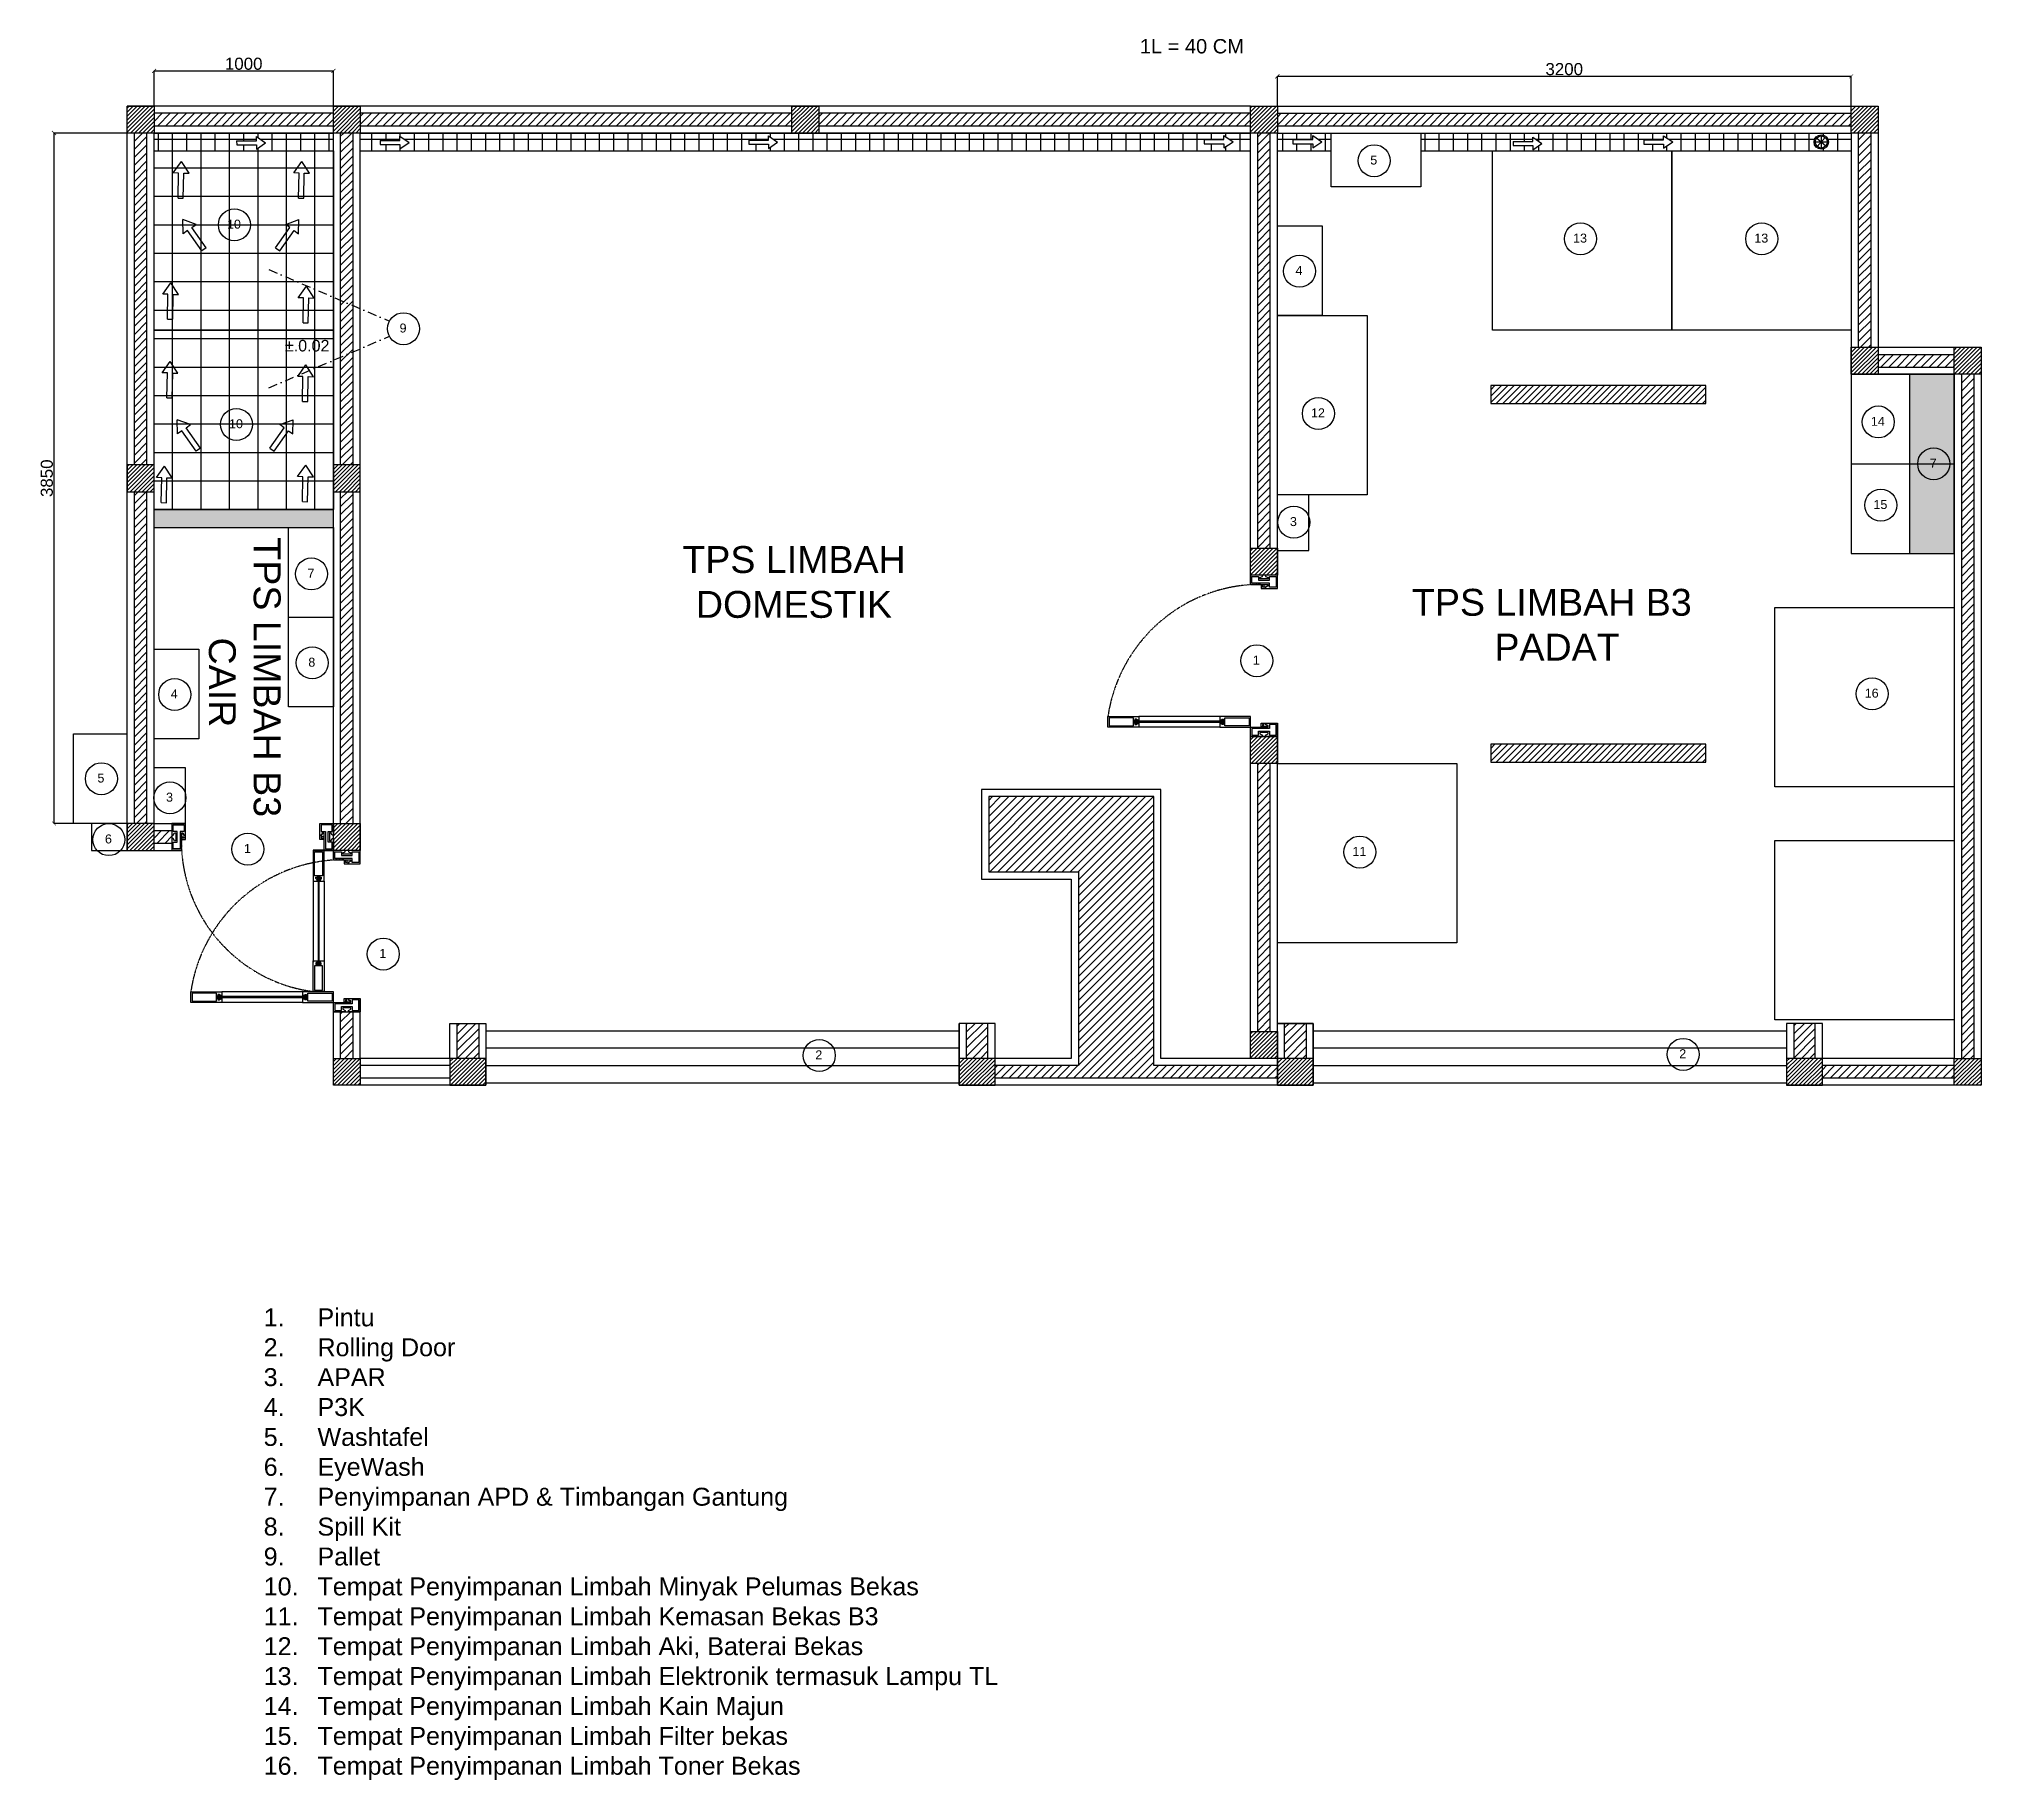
# Model space of a CAD drawing. Header units: millimetres. Extents: x -152054 to 94068, y -14280 to 90567.
# Drawn here: x -100124 to -89291, y 36570 to 46280 of the extents above; entities that cross this region are included whole.
import ezdxf

# ---------------------------------------------------------------- set-up
doc = ezdxf.new("R2010")
doc.units = ezdxf.units.MM
doc.linetypes.add('DASHDOT', pattern=[1, 0.5, -0.25, 0, -0.25])
doc.linetypes.add('HIDDEN', pattern=[0.375, 0.25, -0.125])
doc.layers.add('ALM', color=120, linetype='Continuous')
doc.styles.get("Standard").update_dxf_attribs({"font": 'arial.ttf'})
doc.dimstyles.new('ISO-25', dxfattribs={"dimtxt": 67.5, "dimasz": 22.5, "dimexe": 1.25, "dimexo": 0.625, "dimgap": 5.63, "dimtad": 1, "dimtoh": 1, "dimdec": 0, "dimtxsty": 'Standard', "dimblk": 'ARCHTICK', "dimcen": 2.5, "dimclrd": 40, "dimclre": 40, "dimclrt": 1, "dimadec": 0, "dimazin": 0, "dimtfac": 1, "dimtdec": 0, "dimtmove": 0, "dimatfit": 3, "dimldrblk": 'BOXFILLED', "dimfxl": 1, "dimarcsym": 0})

msp = doc.modelspace()

# ---------------------------------------------------------------- texts
at = {"attachment_point": 1}
for s, width, gutter_width, insert, char_height in [('1L = 40 CM', 709.868, 17.5, (-93983.2, 46278.9), 80), ('%%P.0.02', 288.235, 10, (-98751.3, 44601.4), 64.22), ('\\pxqc;{\\C3;TPS LIMBAH\\PDOMESTIK}', 1936.507, 17.5, (-96880, 43451.7), 150), ('\\pxqc;{\\C3;TPS LIMBAH B3  PADAT}', 1936.507, 17.5, (-92624.3, 43213.2), 150), ('\\pxi-2,l3,t4;1.^IPintu\\P2.^IRolling Door\\P3.^IAPAR\\P4.^IP3K\\P5.^IWashtafel\\P6.^IEyeWash\\P7.^IPenyimpanan APD & Timbangan Gantung\\P8.^ISpill Kit\\P9.^IPallet\\P10.^ITempat Penyimpanan Limbah Minyak Pelumas Bekas\\P11.^ITempat Penyimpanan Limbah Kemasan Bekas B3\\P12.^ITempat Penyimpanan Limbah Aki, Baterai Bekas\\P13.^ITempat Penyimpanan Limbah Elektronik termasuk Lampu TL\\P14.^ITempat Penyimpanan Limbah Kain Majun\\P15.^ITempat Penyimpanan Limbah Filter bekas\\P16.^ITempat Penyimpanan Limbah Toner Bekas', 4431.857, 12.5, (-98969.5, 39201), 100)]:
    msp.add_mtext_dynamic_manual_height_columns(s, width=width, gutter_width=gutter_width, heights=[0], dxfattribs=dict(at, insert=insert, char_height=char_height))
at = {"color": 5, "char_height": 50, "attachment_point": 1}
for s, insert in [('\\pxqc;5', (-92725.7, 45629.4)), ('\\pxqc;10', (-99082.6, 45271.9)), ('\\pxqc;13', (-91575.1, 45194)), ('\\pxqc;13', (-90564.2, 45194)), ('\\pxqc;4', (-93142.5, 45013.8)), ('\\pxqc;9', (-98139.6, 44692.7)), ('\\pxqc;12', (-93036.8, 44219.8)), ('\\pxqc;10', (-99071.4, 44158.8)), ('\\pxqc;14', (-89914.1, 44172.4)), ('\\pxqc;7', (-89605.3, 43939.3)), ('\\pxqc;15', (-89899.7, 43708.5)), ('\\pxqc;3', (-93173.7, 43613.4)), ('\\pxqc;7', (-98653.1, 43325)), ('\\pxqc;8', (-98648.5, 42829.3)), ('\\pxqc;1', (-93380.4, 42841.2)), ('\\pxqc;4', (-99415.6, 42652.5)), ('\\pxqc;16', (-89948.6, 42656.9)), ('\\pxqc;5', (-99824.5, 42183.4)), ('\\pxqc;3', (-99442, 42076.7)), ('\\pxqc;6', (-99782.8, 41843.7)), ('\\pxqc;1', (-99007.5, 41790.2)), ('\\pxqc;11', (-92805.5, 41774.4)), ('\\pxqc;1', (-98252.3, 41205.6)), ('\\pxqc;2', (-95820.7, 40639.8)), ('\\pxqc;2', (-91002.3, 40646.1))]:
    msp.add_mtext_dynamic_manual_height_columns(s, width=94.502, gutter_width=12.5, heights=[0], dxfattribs=dict(at, insert=insert))
at = {"insert": (-98775.2, 43659.7), "char_height": 150, "attachment_point": 1, "rotation": 270}
msp.add_mtext_dynamic_manual_height_columns('\\pxqc;{\\C3;TPS LIMBAH B3  CAIR}', width=1936.507, gutter_width=17.5, heights=[0], dxfattribs=at)

# ---------------------------------------------------------------- blocks, each defined once
blk = doc.blocks.new('_ArchTick')
at = {"color": 0, "linetype": 'ByBlock', "const_width": 0.15}
blk.add_lwpolyline([(-0.5, -0.5), (0.5, 0.5)], dxfattribs=at)
blk = doc.blocks.new('*D44')
at = {"color": 40, "lineweight": -2, "transparency": 16777216}
for p, q in [((-99631, 45755), (-100040, 45755)), ((-100039, 41905), (-100039, 45755)), ((-99631, 41905), (-100040, 41905))]:
    blk.add_line(p, q, dxfattribs=at)
at = {"layer": 'Defpoints', "color": 0, "transparency": 16777216}
for p in [(-100039, 45755), (-99631, 45755), (-99631, 41905)]:
    blk.add_point(p, dxfattribs=at)
at = {"color": 40, "lineweight": -2, "transparency": 16777216, "xscale": 22.5, "yscale": 22.5, "zscale": 22.5}
for p, rotation in [((-100039, 45755), 90), ((-100039, 41905), 270)]:
    blk.add_blockref('_ArchTick', p, dxfattribs=dict(at, rotation=rotation))
at = {"color": 1, "transparency": 16777216, "insert": (-100079, 43830), "char_height": 67.5, "attachment_point": 5, "rotation": 90}
blk.add_mtext('3850', dxfattribs=at)
blk = doc.blocks.new('_BoxFilled')
at = {"color": 0, "linetype": 'ByBlock', "lineweight": -2}
blk.add_line((-0.5, 0), (-1, 0), dxfattribs=at)
at = {"color": 0, "linetype": 'ByBlock'}
blk.add_solid([(-0.5, 0.5), (0.5, 0.5), (-0.5, -0.5), (0.5, -0.5)], dxfattribs=at)
blk = doc.blocks.new('*D45')
at = {"color": 40, "lineweight": -2, "transparency": 16777216}
for p, q in [((-99481, 45906), (-99481, 46102)), ((-99481, 46101), (-98481, 46101)), ((-98481, 45906), (-98481, 46102))]:
    blk.add_line(p, q, dxfattribs=at)
at = {"layer": 'Defpoints', "color": 0, "transparency": 16777216}
for p in [(-98481, 46101), (-99481, 45905), (-98481, 45905)]:
    blk.add_point(p, dxfattribs=at)
at = {"color": 40, "lineweight": -2, "transparency": 16777216, "xscale": 22.5, "yscale": 22.5, "zscale": 22.5, "rotation": 180}
blk.add_blockref('_ArchTick', (-99481, 46101), dxfattribs=at)
at = {"color": 40, "lineweight": -2, "transparency": 16777216, "xscale": 22.5, "yscale": 22.5, "zscale": 22.5}
blk.add_blockref('_ArchTick', (-98481, 46101), dxfattribs=at)
at = {"color": 1, "transparency": 16777216, "insert": (-98981, 46141), "char_height": 67.5, "attachment_point": 5}
blk.add_mtext('1000', dxfattribs=at)
blk = doc.blocks.new('*D52')
at = {"color": 40, "lineweight": -2, "transparency": 16777216}
for p, q in [((-93216, 45906), (-93216, 46072)), ((-90016, 46071), (-93216, 46071)), ((-90016, 45906), (-90016, 46072))]:
    blk.add_line(p, q, dxfattribs=at)
at = {"layer": 'Defpoints', "color": 0, "transparency": 16777216}
for p in [(-93216, 46071), (-93216, 45905), (-90016, 45905)]:
    blk.add_point(p, dxfattribs=at)
at = {"color": 40, "lineweight": -2, "transparency": 16777216, "xscale": 22.5, "yscale": 22.5, "zscale": 22.5, "rotation": 180}
blk.add_blockref('_ArchTick', (-93216, 46071), dxfattribs=at)
at = {"color": 40, "lineweight": -2, "transparency": 16777216, "xscale": 22.5, "yscale": 22.5, "zscale": 22.5}
blk.add_blockref('_ArchTick', (-90016, 46071), dxfattribs=at)
at = {"color": 1, "transparency": 16777216, "insert": (-91616, 46111), "char_height": 67.5, "attachment_point": 5}
blk.add_mtext('3200', dxfattribs=at)

# ---------------------------------------------------------------- dimensions: what is measured, and where the dimension line sits
for base, p1, p2, picture, middle in [((-98480.7, 46100.6), (-99480.7, 45905), (-98480.7, 45905), '*D45', (-98980.7, 46140.7)), ((-93215.7, 46071.2), (-90015.7, 45905), (-93215.7, 45905), '*D52', (-91615.7, 46111.3))]:
    dim = msp.add_linear_dim(base=base, p1=p1, p2=p2, dimstyle='ISO-25')
    dim.commit()
    dim.dimension.update_dxf_attribs({"geometry": picture, "text_midpoint": middle})
dim = msp.add_linear_dim(base=(-100039.1, 45755), p1=(-99630.7, 41905), p2=(-99630.7, 45755), angle=90, dimstyle='ISO-25')
dim.commit()
dim.dimension.update_dxf_attribs({"geometry": '*D44', "text_midpoint": (-100079.2, 43830)})

# ---------------------------------------------------------------- hatches: boundary and pattern name
at = {"transparency": 33554559}
h = msp.add_hatch(dxfattribs=at)
h.set_pattern_fill('ANSI31', color=1, scale=5)
h.paths.add_polyline_path([(-99480.7, 45905), (-99630.7, 45905), (-99630.7, 45755), (-99480.7, 45755)])
h = msp.add_hatch(dxfattribs=at)
h.set_pattern_fill('ANSI31', color=1, scale=5)
h.paths.add_polyline_path([(-98330.7, 45905), (-98480.7, 45905), (-98480.7, 45755), (-98330.7, 45755)])
h.paths.add_polyline_path([(-95773.2, 45905), (-95923.2, 45905), (-95923.2, 45755), (-95773.2, 45755)])
h.paths.add_polyline_path([(-93215.7, 45905), (-93365.7, 45905), (-93365.7, 45755), (-93215.7, 45755)])
h.paths.add_polyline_path([(-89865.7, 45905), (-90015.7, 45905), (-90015.7, 45755), (-89865.7, 45755)])
h.paths.add_polyline_path([(-89865.7, 44560), (-90015.7, 44560), (-90015.7, 44410), (-89865.7, 44410)])
h.paths.add_polyline_path([(-89290.7, 44560), (-89440.7, 44560), (-89440.7, 44410), (-89290.7, 44410)])
h.paths.add_polyline_path([(-89290.7, 40595), (-89440.7, 40595), (-89440.7, 40445), (-89290.7, 40445)])
h.paths.add_polyline_path([(-90175.7, 40595), (-90375.7, 40595), (-90375.7, 40445), (-90175.7, 40445)])
h.paths.add_polyline_path([(-93015.7, 40595), (-93215.7, 40595), (-93215.7, 40445), (-93015.7, 40445)])
h.paths.add_polyline_path([(-93215.7, 40745), (-93365.7, 40745), (-93365.7, 40595), (-93215.7, 40595)])
h.paths.add_polyline_path([(-94790.7, 40595), (-94990.7, 40595), (-94990.7, 40445), (-94790.7, 40445)])
h.paths.add_polyline_path([(-93215.7, 42390), (-93365.4, 42390), (-93365.4, 42240), (-93215.7, 42240)])
h.paths.add_polyline_path([(-97630.5, 40595), (-97830.5, 40595), (-97830.5, 40445), (-97630.5, 40445)])
h.paths.add_polyline_path([(-98330.7, 40595), (-98480.7, 40595), (-98480.7, 40445), (-98330.7, 40445)])
h.paths.add_polyline_path([(-98330.7, 41905), (-98480.7, 41905), (-98480.7, 41755), (-98330.7, 41755)])
h.paths.add_polyline_path([(-99480.7, 41905), (-99630.7, 41905), (-99630.7, 41755), (-99480.7, 41755)])
h.paths.add_polyline_path([(-98330.7, 43905), (-98480.7, 43905), (-98480.7, 43755), (-98330.7, 43755)])
h.paths.add_polyline_path([(-99480.7, 43905), (-99630.7, 43905), (-99630.7, 43755), (-99480.7, 43755)])
h = msp.add_hatch()
h.set_pattern_fill('ANSI31', color=1, scale=10)
h.paths.add_polyline_path([(-98480.7, 45865), (-99480.7, 45865), (-99480.7, 45795), (-98480.7, 45795)])
h = msp.add_hatch()
h.set_pattern_fill('ANSI31', color=1, scale=10)
h.paths.add_polyline_path([(-95923.2, 45865), (-98330.7, 45865), (-98330.7, 45795), (-95923.2, 45795)])
h = msp.add_hatch()
h.set_pattern_fill('ANSI31', color=1, scale=10)
h.paths.add_polyline_path([(-93365.7, 45865), (-95773.2, 45865), (-95773.2, 45795), (-93365.7, 45795)])
h = msp.add_hatch()
h.set_pattern_fill('ANSI31', color=1, scale=10)
h.paths.add_polyline_path([(-90015.7, 45865), (-93215.7, 45865), (-93215.7, 45795), (-90015.7, 45795)])
h = msp.add_hatch()
h.set_pattern_fill('ANSI31', color=1, scale=10)
h.paths.add_polyline_path([(-99520.7, 45755), (-99590.7, 45755), (-99590.7, 43905), (-99520.7, 43905)])
h = msp.add_hatch()
h.set_pattern_fill('ANSI37', color=4, scale=25, angle=45)
h.paths.add_polyline_path([(-90015.7, 45755), (-92415.7, 45755), (-92415.7, 45655), (-90015.7, 45655)])
h.paths.add_polyline_path([(-91172, 45716.5), (-91061.9, 45716.7), (-91061.9, 45739.9), (-91010.8, 45705.2), (-91061.8, 45670.2), (-91061.8, 45693.5), (-91172, 45693.3)], flags=16)
h.paths.add_polyline_path([(-91740.2, 45696.7), (-91791.2, 45661.8), (-91791.3, 45685), (-91901.4, 45684.9), (-91901.4, 45708.1), (-91791.3, 45708.3), (-91791.3, 45731.5)], flags=16)
h.paths.add_polyline_path([(-90142.4, 45705, -1), (-90222.3, 45705, -1)], flags=16)
h.paths.add_polyline_path([(-90148.9, 45705, -1), (-90215.9, 45705, -1)], flags=0)
h.paths.add_polyline_path([(-92915.7, 45755), (-93215.7, 45755), (-93215.7, 45655), (-92915.7, 45655)])
h.paths.add_polyline_path([(-93129, 45717.9), (-93018.9, 45718.1), (-93018.9, 45741.3), (-92967.8, 45706.5), (-93018.8, 45671.6), (-93018.8, 45694.8), (-93129, 45694.7)], flags=16)
h.paths.add_polyline_path([(-93365.7, 45755), (-98330.7, 45755), (-98330.7, 45655), (-93365.7, 45655)])
h.paths.add_polyline_path([(-96003.3, 45704), (-96054.3, 45669), (-96054.3, 45692.3), (-96164.4, 45692.1), (-96164.4, 45715.4), (-96054.3, 45715.5), (-96054.4, 45738.8)], flags=16)
h.paths.add_polyline_path([(-93623.7, 45694.6), (-93623.7, 45717.9), (-93513.6, 45718), (-93513.7, 45741.3), (-93462.6, 45706.5), (-93513.6, 45671.6), (-93513.6, 45694.8)], flags=16)
h.paths.add_polyline_path([(-98058.8, 45702.2), (-98109.8, 45667.3), (-98109.8, 45690.5), (-98219.9, 45690.4), (-98219.9, 45713.6), (-98109.8, 45713.8), (-98109.9, 45737)], flags=16)
h.paths.add_polyline_path([(-98480.7, 45755), (-99480.7, 45755), (-99480.7, 45655), (-98480.7, 45655)])
h.paths.add_polyline_path([(-98859.1, 45700.9), (-98910.1, 45665.9), (-98910.1, 45689.2), (-99020.2, 45689), (-99020.3, 45712.2), (-98910.2, 45712.4), (-98910.2, 45735.6)], flags=16)
h = msp.add_hatch()
h.set_pattern_fill('ANSI31', color=1, scale=10)
h.paths.add_polyline_path([(-98370.7, 45755), (-98440.7, 45755), (-98440.7, 43905), (-98370.7, 43905)])
h = msp.add_hatch()
h.set_pattern_fill('ANSI31', color=1, scale=10)
h.paths.add_polyline_path([(-93255.7, 45755), (-93325.7, 45755), (-93325.7, 43440.3), (-93255.7, 43440.3)])
h = msp.add_hatch()
h.set_pattern_fill('ANSI31', color=1, scale=10)
h.paths.add_polyline_path([(-89905.7, 45755), (-89975.7, 45755), (-89975.7, 44560), (-89905.7, 44560)])
at = {"true_color": 0x939598, "transparency": 33554483}
h = msp.add_hatch(dxfattribs=at)
h.set_pattern_fill('ANSI37', color=252, scale=50, angle=45)
h.paths.add_polyline_path([(-98480.7, 45655), (-99480.7, 45655), (-99480.7, 44655), (-98480.7, 44655)])
h.paths.add_polyline_path([(-98480.7, 44655), (-99480.7, 44655), (-99480.7, 43655), (-98480.7, 43655)])
h = msp.add_hatch()
h.set_pattern_fill('ANSI31', color=1, scale=10)
h.paths.add_polyline_path([(-89440.7, 44520), (-89865.7, 44520), (-89865.7, 44450), (-89440.7, 44450)])
at = {"true_color": 0xf8d731}
h = msp.add_hatch(dxfattribs=at)
h.set_pattern_fill('ANSI31', color=40, scale=8)
h.set_pattern_definition([(45, (5075.41, -4810.244), (-17.960512, 17.960512), [])])
h.paths.add_polyline_path([(-90825.5, 44346.3), (-92025.5, 44346.3), (-92025.5, 44296.3), (-92025.5, 44246.3), (-90825.5, 44246.3)])
at = {"true_color": 0x939598}
h = msp.add_hatch(color=252, dxfattribs=at)
h.dxf.hatch_style = 1
h.paths.add_polyline_path([(-89440.7, 44410), (-89690.7, 44410), (-89690.7, 43410), (-89440.7, 43410)])
h = msp.add_hatch()
h.set_pattern_fill('ANSI31', color=1, scale=10)
h.paths.add_polyline_path([(-89330.7, 44410), (-89400.7, 44410), (-89400.7, 40595), (-89330.7, 40595)])
h = msp.add_hatch()
h.set_pattern_fill('ANSI31', color=1, scale=10)
h.paths.add_polyline_path([(-99520.7, 43755), (-99590.7, 43755), (-99590.7, 41905), (-99520.7, 41905)])
h = msp.add_hatch()
h.set_pattern_fill('ANSI31', color=1, scale=10)
h.paths.add_polyline_path([(-98370.7, 43755), (-98440.7, 43755), (-98440.7, 41905), (-98370.7, 41905)])
h = msp.add_hatch(color=252, dxfattribs=at)
h.dxf.hatch_style = 1
h.paths.add_polyline_path([(-98480.7, 43655), (-99480.7, 43655), (-99480.7, 43555), (-98480.7, 43555)])
at = {"transparency": 33554559}
h = msp.add_hatch(dxfattribs=at)
h.set_pattern_fill('ANSI31', color=1, scale=5)
h.paths.add_polyline_path([(-93215.7, 43440.3), (-93365.7, 43440.3), (-93365.7, 43290.3), (-93215.7, 43290.3)])
at = {"true_color": 0xed1f24}
h = msp.add_hatch(dxfattribs=at)
h.set_pattern_fill('ANSI31', color=240, scale=15, angle=-90)
h.set_pattern_definition([(315, (-96508.226, 49931.14), (33.67596, 33.67596), [])])
h.paths.add_polyline_path([(-93268.1, 42450.6), (-93281.6, 42457.3), (-93283.1, 42456.4), (-93269.6, 42449.7)])
at = {"true_color": 0xf8d731}
h = msp.add_hatch(dxfattribs=at)
h.set_pattern_fill('ANSI31', color=40, scale=8)
h.set_pattern_definition([(45, (5075.41, -6810.244), (-17.960512, 17.960512), [])])
h.paths.add_polyline_path([(-90825.5, 42346.3), (-92025.5, 42346.3), (-92025.5, 42296.3), (-92025.5, 42246.3), (-90825.5, 42246.3)])
h = msp.add_hatch()
h.set_pattern_fill('ANSI31', color=1, scale=10)
h.paths.add_polyline_path([(-93255.7, 42240), (-93325.7, 42240), (-93325.7, 40745), (-93255.7, 40745)])
h = msp.add_hatch()
h.set_pattern_fill('ANSI31', color=1, scale=10)
h.paths.add_polyline_path([(-93215.7, 40555), (-93905.7, 40555), (-93905.7, 42055), (-94825.7, 42055), (-94825.7, 41635), (-94615.7, 41635), (-94325.7, 41635), (-94325.7, 40555), (-94790.7, 40555), (-94790.7, 40485), (-93215.7, 40485)])
h = msp.add_hatch()
h.set_pattern_fill('ANSI31', color=1, scale=10)
h.paths.add_polyline_path([(-99381, 41865), (-99480.7, 41865), (-99480.7, 41795), (-99381, 41795)])
at = {"true_color": 0xed1f24}
h = msp.add_hatch(dxfattribs=at)
h.set_pattern_fill('ANSI31', color=240, scale=15)
h.set_pattern_definition([(45, (-106021.87, 38612.424), (-33.67596, 33.67596), [])])
h.paths.add_polyline_path([(-98541.3, 41852.5), (-98548.1, 41839.1), (-98547.2, 41837.6), (-98540.4, 41851)])
h = msp.add_hatch()
h.set_pattern_fill('ANSI31', color=1, scale=10)
h.paths.add_polyline_path([(-98370.7, 40854.6), (-98440.7, 40854.6), (-98440.7, 40595), (-98370.7, 40595)])
h = msp.add_hatch(dxfattribs=at)
h.set_pattern_fill('ANSI31', color=240, scale=15, angle=-90)
h.set_pattern_definition([(315, (-101623.226, 48395.79), (33.67596, 33.67596), [])])
h.paths.add_polyline_path([(-98383.1, 40915.3), (-98396.6, 40922), (-98398.1, 40921.1), (-98384.6, 40914.3)])
h = msp.add_hatch()
h.set_pattern_fill('ANSI31', color=1, scale=10)
h.paths.add_polyline_path([(-97670.5, 40790), (-97790.7, 40790), (-97790.7, 40595), (-97670.5, 40595)])
h = msp.add_hatch()
h.set_pattern_fill('ANSI31', color=1, scale=10)
h.paths.add_polyline_path([(-94830.7, 40790), (-94950.7, 40790), (-94950.7, 40595), (-94830.7, 40595)])
h = msp.add_hatch()
h.set_pattern_fill('ANSI31', color=1, scale=10)
h.paths.add_polyline_path([(-93055.7, 40790), (-93175.7, 40790), (-93175.7, 40595), (-93055.7, 40595)])
h = msp.add_hatch()
h.set_pattern_fill('ANSI31', color=1, scale=10)
h.paths.add_polyline_path([(-90215.7, 40790), (-90335.7, 40790), (-90335.7, 40595), (-90215.7, 40595)])
h = msp.add_hatch()
h.set_pattern_fill('ANSI31', color=1, scale=10)
h.paths.add_polyline_path([(-89440.7, 40555), (-90175.7, 40555), (-90175.7, 40485), (-89440.7, 40485)])

# ---------------------------------------------------------------- linework, layer by layer
for points in [[(-93365.7, 45905), (-99630.7, 45905)], [(-99630.7, 41755), (-99630.7, 45905)], [(-98480.7, 45865), (-99480.7, 45865)], [(-95923.2, 45865), (-98330.7, 45865)], [(-93365.7, 45865), (-95773.2, 45865)], [(-93365.7, 45905), (-89865.7, 45905), (-89865.7, 44560), (-89290.7, 44560), (-89290.7, 40445), (-90325.7, 40445)], [(-93215.7, 45865), (-90015.7, 45865)], [(-99590.7, 43905), (-99590.7, 45755)], [(-99520.7, 43905), (-99520.7, 45755)], [(-99480.7, 45795), (-98480.7, 45795)], [(-99480.7, 41905), (-99480.7, 45755)], [(-98480.7, 45755), (-99480.7, 45755)], [(-99480.7, 45755), (-98480.7, 45755)], [(-98910.2, 45712.4), (-98910.2, 45735.6), (-98859.1, 45700.9)], [(-98480.7, 41905), (-98480.7, 45755)], [(-98440.7, 43905), (-98440.7, 45755)], [(-98370.7, 43905), (-98370.7, 45755)], [(-98330.7, 45795), (-95923.2, 45795)], [(-98330.7, 41795), (-98330.7, 45755)], [(-93365.7, 45755), (-98330.7, 45755)], [(-98330.7, 45755), (-93365.7, 45755)], [(-98109.8, 45713.8), (-98109.9, 45737), (-98058.8, 45702.2)], [(-96164.4, 45715.4), (-96054.3, 45715.5)], [(-96164.4, 45715.4), (-96164.4, 45692.1)], [(-96054.3, 45715.5), (-96054.4, 45738.8), (-96003.3, 45704)], [(-95773.2, 45795), (-93365.7, 45795)], [(-93623.7, 45717.9), (-93513.6, 45718)], [(-93623.7, 45717.9), (-93623.7, 45694.6)], [(-93513.6, 45718), (-93513.7, 45741.3), (-93462.6, 45706.5)], [(-93365.7, 43236), (-93365.7, 45755)], [(-93325.7, 43440.3), (-93325.7, 45755)], [(-93255.7, 43440.3), (-93255.7, 45755)], [(-93215.7, 45795), (-90015.7, 45795)], [(-93215.7, 43215.4), (-93215.7, 45755), (-90015.7, 45755), (-90015.7, 44410), (-89440.7, 44410), (-89440.7, 40595), (-90175.7, 40595), (-90175.7, 40790), (-90375.7, 40790), (-90375.7, 40595)], [(-93215.7, 45755), (-90015.7, 45755)], [(-93129, 45717.9), (-93018.9, 45718.1)], [(-93129, 45717.9), (-93129, 45694.7)], [(-93018.9, 45718.1), (-93018.9, 45741.3), (-92967.8, 45706.5)], [(-92915.7, 45755), (-92415.7, 45755), (-92415.7, 45455), (-92915.7, 45455), (-92915.7, 45755)], [(-91791.3, 45708.3), (-91791.3, 45731.5), (-91740.2, 45696.7)], [(-91172, 45716.5), (-91061.9, 45716.7)], [(-91172, 45716.5), (-91172, 45693.3)], [(-91061.9, 45716.7), (-91061.9, 45739.9), (-91010.8, 45705.2)], [(-90207.5, 45727.1), (-90157.2, 45682.9)], [(-90160.3, 45730.1), (-90204.5, 45679.8)], [(-90182.4, 45738.4), (-90182.4, 45671.5)], [(-89975.7, 45755), (-89975.7, 44560)], [(-89905.7, 45755), (-89905.7, 44560)], [(-99480.7, 45655), (-98480.7, 45655)], [(-99480.7, 45655), (-98480.7, 45655), (-98480.7, 44655), (-99480.7, 44655), (-99480.7, 45655)], [(-99020.3, 45712.2), (-98910.2, 45712.4)], [(-99020.3, 45712.2), (-99020.2, 45689)], [(-99020.2, 45689), (-98910.1, 45689.2)], [(-98910.1, 45689.2), (-98910.1, 45665.9), (-98859.1, 45700.9)], [(-98330.7, 45655), (-93365.7, 45655)], [(-98219.9, 45713.6), (-98109.8, 45713.8)], [(-98219.9, 45713.6), (-98219.9, 45690.4)], [(-98219.9, 45690.4), (-98109.8, 45690.5)], [(-98109.8, 45690.5), (-98109.8, 45667.3), (-98058.8, 45702.2)], [(-96164.4, 45692.1), (-96054.3, 45692.3)], [(-96054.3, 45692.3), (-96054.3, 45669), (-96003.3, 45704)], [(-93623.7, 45694.6), (-93513.6, 45694.8)], [(-93513.6, 45694.8), (-93513.6, 45671.6), (-93462.6, 45706.5)], [(-93215.7, 45655), (-92915.7, 45655)], [(-93129, 45694.7), (-93018.8, 45694.8)], [(-93018.8, 45694.8), (-93018.8, 45671.6), (-92967.8, 45706.5)], [(-92415.7, 45655), (-90015.7, 45655)], [(-92015.7, 45655), (-91015.7, 45655), (-91015.7, 44655), (-92015.7, 44655), (-92015.7, 45655)], [(-91901.4, 45708.1), (-91791.3, 45708.3)], [(-91901.4, 45708.1), (-91901.4, 45684.9)], [(-91901.4, 45684.9), (-91791.3, 45685)], [(-91791.3, 45685), (-91791.2, 45661.8), (-91740.2, 45696.7)], [(-91172, 45693.3), (-91061.8, 45693.5)], [(-91061.8, 45693.5), (-91061.8, 45670.2), (-91010.8, 45705.2)], [(-91015.7, 45655), (-90015.7, 45655), (-90015.7, 44655), (-91015.7, 44655), (-91015.7, 45655)], [(-90215.9, 45705), (-90148.9, 45705)], [(-99344.4, 45531.6), (-99373.7, 45532.2), (-99328.4, 45595.8)], [(-99347, 45392.6), (-99344.4, 45531.6)], [(-99315, 45531.1), (-99285.6, 45530.5), (-99328.4, 45595.8)], [(-99317.7, 45392), (-99315, 45531.1)], [(-98672.2, 45531.6), (-98701.6, 45532.2), (-98656.3, 45595.8)], [(-98674.9, 45392.6), (-98672.2, 45531.6)], [(-98642.9, 45531.1), (-98613.5, 45530.5), (-98656.3, 45595.8)], [(-98645.5, 45392), (-98642.9, 45531.1)], [(-99347, 45392.6), (-99317.7, 45392)], [(-98674.9, 45392.6), (-98645.5, 45392)], [(-99294.5, 45210.8), (-99318.5, 45193.8), (-99319.8, 45271.9)], [(-99270.6, 45227.7), (-99246.6, 45244.7), (-99319.8, 45271.9)], [(-99214.3, 45097.2), (-99294.5, 45210.8)], [(-99190.3, 45114.2), (-99270.6, 45227.7)], [(-98803.1, 45114.2), (-98722.9, 45227.7)], [(-98779.2, 45097.2), (-98698.9, 45210.8)], [(-98722.9, 45227.7), (-98746.8, 45244.7), (-98673.7, 45271.9)], [(-98698.9, 45210.8), (-98674.9, 45193.8), (-98673.7, 45271.9)], [(-93215.7, 45237.6), (-92965.7, 45237.6), (-92965.7, 44737.6), (-93215.7, 44737.6), (-93215.7, 45237.6)], [(-99190.3, 45114.2), (-99214.3, 45097.2)], [(-98803.1, 45114.2), (-98779.2, 45097.2)], [(-99403.6, 44856.1), (-99432.9, 44856.6), (-99387.7, 44920.3)], [(-99406.3, 44717), (-99403.6, 44856.1)], [(-99374.2, 44855.5), (-99344.9, 44854.9), (-99387.7, 44920.3)], [(-99376.9, 44716.4), (-99374.2, 44855.5)], [(-98647.5, 44836), (-98676.8, 44836.5), (-98631.5, 44900.2)], [(-98618.1, 44835.4), (-98588.8, 44834.8), (-98631.5, 44900.2)], [(-98650.1, 44696.9), (-98647.5, 44836)], [(-98620.8, 44696.3), (-98618.1, 44835.4)], [(-99480.7, 44655), (-98480.7, 44655), (-98480.7, 43655), (-99480.7, 43655), (-99480.7, 44655)], [(-99406.3, 44717), (-99376.9, 44716.4)], [(-98650.1, 44696.9), (-98620.8, 44696.3)], [(-93215.7, 44737.6), (-92715.7, 44737.6), (-92715.7, 43737.6), (-93215.7, 43737.6), (-93215.7, 44737.6)], [(-99406.5, 44417.4), (-99435.8, 44417.9), (-99390.6, 44481.6)], [(-99409.2, 44278.3), (-99406.5, 44417.4)], [(-99377.1, 44416.8), (-99347.8, 44416.2), (-99390.6, 44481.6)], [(-99379.8, 44277.7), (-99377.1, 44416.8)], [(-98650.4, 44397.3), (-98679.7, 44397.8), (-98634.5, 44461.5)], [(-98621, 44396.7), (-98591.7, 44396.1), (-98634.5, 44461.5)], [(-89865.7, 44520), (-89440.7, 44520)], [(-89865.7, 44450), (-89440.7, 44450)], [(-98653.1, 44258.2), (-98650.4, 44397.3)], [(-98623.7, 44257.6), (-98621, 44396.7)], [(-92025.5, 44296.3), (-92025.5, 44246.3), (-90825.5, 44246.3), (-90825.5, 44346.3), (-92025.5, 44346.3), (-92025.5, 44296.3)], [(-89690.7, 44410), (-89690.7, 43410), (-89440.7, 43410), (-89440.7, 44410), (-89690.7, 44410)], [(-89400.7, 44410), (-89400.7, 40595)], [(-89330.7, 44410), (-89330.7, 40595)], [(-99409.2, 44278.3), (-99379.8, 44277.7)], [(-98653.1, 44258.2), (-98623.7, 44257.6)], [(-99326.6, 44095), (-99350.6, 44078.1), (-99351.8, 44156.2)], [(-99302.6, 44112), (-99278.6, 44128.9), (-99351.8, 44156.2)], [(-99246.3, 43981.4), (-99326.6, 44095)], [(-99222.3, 43998.4), (-99302.6, 44112)], [(-98835.2, 43998.4), (-98754.9, 44112)], [(-98811.2, 43981.4), (-98730.9, 44095)], [(-98754.9, 44112), (-98778.9, 44128.9), (-98705.7, 44156.2)], [(-98730.9, 44095), (-98707, 44078.1), (-98705.7, 44156.2)], [(-99222.3, 43998.4), (-99246.3, 43981.4)], [(-98835.2, 43998.4), (-98811.2, 43981.4)], [(-99438.4, 43833.1), (-99467.7, 43833.6), (-99422.4, 43897.3)], [(-99409, 43832.5), (-99379.7, 43831.9), (-99422.4, 43897.3)], [(-98651.2, 43838.8), (-98680.6, 43839.4), (-98635.3, 43903)], [(-98621.9, 43838.2), (-98592.5, 43837.7), (-98635.3, 43903)], [(-90015.7, 43910), (-89440.7, 43910)], [(-99441, 43694), (-99438.4, 43833.1)], [(-99411.7, 43693.4), (-99409, 43832.5)], [(-98653.9, 43699.7), (-98651.2, 43838.8)], [(-98624.5, 43699.2), (-98621.9, 43838.2)], [(-99590.7, 41905), (-99590.7, 43755)], [(-99520.7, 41905), (-99520.7, 43755)], [(-99441, 43694), (-99411.7, 43693.4)], [(-98653.9, 43699.7), (-98624.5, 43699.2)], [(-98440.7, 41905), (-98440.7, 43755)], [(-98370.7, 41905), (-98370.7, 43755)], [(-93215.7, 43426.6), (-93041.2, 43426.6), (-93041.2, 43737.6), (-93215.7, 43737.6)], [(-99480.7, 43655), (-98480.7, 43655)], [(-99480.7, 43555), (-98480.7, 43555)], [(-98980.7, 43555), (-98480.7, 43555), (-98480.7, 42555), (-98730.7, 42555), (-98730.7, 43555)], [(-93215.7, 43290.3), (-93365.7, 43290.3)], [(-98730.7, 43055), (-98480.7, 43055)], [(-90440.7, 43110), (-89440.7, 43110), (-89440.7, 42110), (-90440.7, 42110), (-90440.7, 43110)], [(-99480.7, 42876.3), (-99230.7, 42876.3), (-99230.7, 42376.3), (-99480.7, 42376.3), (-99480.7, 42876.3)], [(-93365.7, 40595), (-93365.7, 42502.3)], [(-93215.7, 40790), (-93215.7, 42464.8)], [(-99630.7, 41905), (-99930.7, 41905), (-99930.7, 42405), (-99630.7, 42405)], [(-93365.4, 42390), (-93215.7, 42390)], [(-93340.7, 42390), (-93215.7, 42390)], [(-92025.5, 42296.3), (-92025.5, 42246.3), (-90825.5, 42246.3), (-90825.5, 42346.3), (-92025.5, 42346.3), (-92025.5, 42296.3)], [(-99480.7, 41905), (-99306.2, 41905), (-99306.2, 42216), (-99480.7, 42216)], [(-93325.7, 40745), (-93325.7, 42240)], [(-93255.7, 40745), (-93255.7, 42240)], [(-93215.7, 42240), (-92215.7, 42240), (-92215.7, 41240), (-93215.7, 41240), (-93215.7, 42240)], [(-93215.7, 40595), (-93865.7, 40595), (-93865.7, 42095), (-94865.7, 42095), (-94865.7, 41595), (-94615.7, 41595), (-94365.7, 41595)], [(-93215.7, 40555), (-93905.7, 40555), (-93905.7, 42055), (-94825.7, 42055), (-94825.7, 41635), (-94615.7, 41635), (-94325.7, 41635)], [(-99630.7, 41905), (-99830.7, 41905), (-99830.7, 41755), (-99630.7, 41755)], [(-99480.7, 41905), (-99306.2, 41905)], [(-99480.7, 41865), (-99381, 41865)], [(-99381, 41905), (-99381, 41755)], [(-98555.6, 41905), (-98480.7, 41905)], [(-98480.7, 41780), (-98480.7, 41905)], [(-98480.7, 41755.2), (-98480.7, 41905)], [(-99630.7, 41755), (-99326.7, 41755)], [(-99480.7, 41795), (-99381, 41795)], [(-98593, 41755), (-98480.7, 41755)], [(-98330.7, 41755), (-98480.7, 41755)], [(-98480.7, 41700.6), (-98480.7, 41755)], [(-98330.7, 41680.1), (-98330.7, 41795)], [(-90440.7, 41810), (-89440.7, 41810), (-89440.7, 40810), (-90440.7, 40810), (-90440.7, 41810)], [(-94325.7, 41635), (-94325.7, 40555)], [(-94365.7, 41595), (-94365.7, 40595)], [(-97830.7, 40445), (-98480.7, 40445), (-98480.7, 40966.9)], [(-98480.4, 40854.6), (-98330.7, 40854.6)], [(-98455.7, 40854.6), (-98330.7, 40854.6)], [(-98440.7, 40595), (-98440.7, 40854.6)], [(-98370.7, 40595), (-98370.7, 40854.6)], [(-97830.7, 40595), (-98330.7, 40595), (-98330.7, 40929.5)], [(-97830.7, 40595), (-97830.7, 40790), (-97630.5, 40790), (-97630.5, 40445), (-97830.7, 40445)], [(-97790.7, 40595), (-97790.7, 40790)], [(-97670.5, 40790), (-97670.5, 40595)], [(-97630.7, 40749.5), (-94990.7, 40749.5)], [(-94990.7, 40445), (-94990.7, 40790)], [(-94790.7, 40595), (-94790.7, 40790), (-94990.7, 40790), (-94990.7, 40595)], [(-94950.7, 40790), (-94950.7, 40595)], [(-94830.7, 40595), (-94830.7, 40790)], [(-94790.7, 40595), (-94790.7, 40790)], [(-93015.7, 40595), (-93015.7, 40790), (-93215.7, 40790), (-93215.7, 40790)], [(-93175.7, 40595), (-93175.7, 40790)], [(-93055.7, 40790), (-93055.7, 40595)], [(-93015.7, 40749.5), (-90375.7, 40749.5)], [(-90335.7, 40790), (-90335.7, 40595)], [(-90215.7, 40595), (-90215.7, 40790)], [(-97630.7, 40654.5), (-94990.7, 40654.5)], [(-93015.7, 40654.5), (-90375.7, 40654.5)], [(-97830.5, 40555), (-98330.7, 40555)], [(-97630.7, 40554.5), (-94990.7, 40554.5)], [(-94365.7, 40595), (-94790.7, 40595)], [(-94325.7, 40555), (-94790.7, 40555)], [(-93215.7, 40595), (-93865.7, 40595)], [(-93015.7, 40595), (-93015.7, 40445)], [(-93015.7, 40554.5), (-90375.7, 40554.5)], [(-90375.7, 40595), (-90375.7, 40445)], [(-89440.7, 40555), (-90175.7, 40555)], [(-97830.7, 40485), (-98330.7, 40485)], [(-97830.5, 40485), (-97830.7, 40485)], [(-97630.7, 40458.7), (-94990.7, 40458.7)], [(-93365.7, 40445), (-94990.7, 40445)], [(-93215.7, 40485), (-94790.7, 40485)], [(-93015.7, 40445), (-93365.7, 40445)], [(-93015.7, 40458.7), (-90375.7, 40458.7)], [(-90325.7, 40445), (-90375.7, 40445)], [(-89440.7, 40485), (-90175.7, 40485)]]:
    msp.add_lwpolyline(points)
for points in [[(-99630.7, 45905), (-99480.7, 45905), (-99480.7, 45755), (-99630.7, 45755)], [(-98330.7, 45755), (-98480.7, 45755), (-98480.7, 45905), (-98330.7, 45905)], [(-95773.2, 45755), (-95923.2, 45755), (-95923.2, 45905), (-95773.2, 45905)], [(-93215.7, 45755), (-93365.7, 45755), (-93365.7, 45905), (-93215.7, 45905)], [(-89865.7, 45755), (-90015.7, 45755), (-90015.7, 45905), (-89865.7, 45905)], [(-89865.7, 44410), (-90015.7, 44410), (-90015.7, 44560), (-89865.7, 44560)], [(-89290.7, 44410), (-89440.7, 44410), (-89440.7, 44560), (-89290.7, 44560)], [(-90015.7, 43410), (-89440.7, 43410), (-89440.7, 44410), (-90015.7, 44410)], [(-99630.7, 43755), (-99480.7, 43755), (-99480.7, 43905), (-99630.7, 43905)], [(-98480.7, 43755), (-98330.7, 43755), (-98330.7, 43905), (-98480.7, 43905)], [(-93215.7, 43290.3), (-93365.7, 43290.3), (-93365.7, 43440.3), (-93215.7, 43440.3)], [(-93215.4, 42240), (-93365.4, 42240), (-93365.4, 42390), (-93215.4, 42390)], [(-99630.7, 41755), (-99480.7, 41755), (-99480.7, 41905), (-99630.7, 41905)], [(-98330.7, 41755), (-98480.7, 41755), (-98480.7, 41905), (-98330.7, 41905)], [(-93215.7, 40595), (-93365.7, 40595), (-93365.7, 40745), (-93215.7, 40745)], [(-93015.7, 40445), (-93215.7, 40445), (-93215.7, 40790), (-93015.7, 40790)], [(-98330.7, 40445), (-98480.7, 40445), (-98480.7, 40595), (-98330.7, 40595)], [(-97830.5, 40445), (-97630.5, 40445), (-97630.5, 40595), (-97830.5, 40595)], [(-94990.7, 40445), (-94790.7, 40445), (-94790.7, 40595), (-94990.7, 40595)], [(-93215.7, 40445), (-93015.7, 40445), (-93015.7, 40595), (-93215.7, 40595)], [(-90375.7, 40445), (-90175.7, 40445), (-90175.7, 40595), (-90375.7, 40595)], [(-89290.7, 40445), (-89440.7, 40445), (-89440.7, 40595), (-89290.7, 40595)]]:
    msp.add_lwpolyline(points, close=True)
at = {"color": 5, "linetype": 'DASHDOT', "ltscale": 100}
for points in [[(-98840.4, 44993.5), (-98168.3, 44706.2)], [(-98840.4, 44334.3), (-98168.3, 44621.6)]]:
    msp.add_lwpolyline(points, dxfattribs=at)
for radius in [40, 33.5]:
    msp.add_circle((-90182.4, 45705), radius)
at = {"color": 5}
for centre in [(-92676, 45600.6), (-99032.9, 45243.2), (-91525.3, 45165.3), (-90514.5, 45165.3), (-93092.7, 44985), (-98089.8, 44663.9), (-99021.6, 44130.1), (-92987.1, 44191.1), (-89864.4, 44143.7), (-89555.5, 43910.5), (-89849.9, 43679.7), (-93123.9, 43584.6), (-98603.3, 43296.3), (-93330.7, 42812.5), (-98598.8, 42800.6), (-99365.8, 42623.8), (-89898.8, 42628.1), (-99774.7, 42154.6), (-99392.3, 42047.9), (-99733.1, 41814.9), (-98957.8, 41761.4), (-92755.8, 41745.6), (-98202.5, 41176.8), (-95770.9, 40611), (-90952.6, 40617.3)]:
    msp.add_circle(centre, 89.2, dxfattribs=at)
at = {"layer": 'ALM'}
for p, q in [((-93537.7, 42502.3), (-93988.7, 42502.3)), ((-93537.7, 42442.4), (-93988.7, 42442.4)), ((-98593, 41583), (-98593, 41131.9)), ((-98533.1, 41583), (-98533.1, 41131.9)), ((-98652.7, 40966.9), (-99103.7, 40966.9)), ((-98652.7, 40907), (-99103.7, 40907))]:
    msp.add_line(p, q, dxfattribs=at)
for points in [[(-93268.1, 43237.9), (-93268.1, 43229.7), (-93281.6, 43222.9), (-93281.6, 43215.4), (-93215.7, 43215.4), (-93215.7, 43290.3), (-93281.6, 43290.3), (-93281.6, 43282.8), (-93268.1, 43276.1), (-93268.1, 43268.6), (-93290.6, 43268.6), (-93313, 43268.6), (-93313, 43276.1), (-93299.6, 43282.8), (-93299.6, 43290.3), (-93365.4, 43290.3), (-93365.4, 43237.9)], [(-93358, 43245.4), (-93358, 43282.8), (-93320.5, 43282.8), (-93320.5, 43261.1), (-93290.6, 43261.1), (-93260.6, 43261.1), (-93260.6, 43282.8), (-93223.2, 43282.8), (-93223.2, 43222.9), (-93260.6, 43222.9), (-93260.6, 43245.4)], [(-93283.1, 43215.4), (-93283.1, 43223.8), (-93269.6, 43230.6), (-93269.6, 43236.4), (-93290.6, 43236.4), (-93290.6, 43222.9), (-93298.1, 43222.9), (-93298.1, 43236.4), (-93305.5, 43236.4), (-93305.5, 43215.4)], [(-93988.7, 42481.3), (-93996.2, 42481.3), (-94003, 42487.3), (-94010.4, 42487.3), (-94010.4, 42457.3), (-94003, 42457.3), (-93996.2, 42463.3), (-93988.7, 42463.3), (-93988.7, 42442.4), (-94160.9, 42442.4), (-94160.9, 42449.9), (-94160.9, 42449.9), (-94160.9, 42494.8), (-94160.9, 42494.8), (-94160.9, 42502.3), (-93988.7, 42502.3)], [(-94017.9, 42494.8), (-94153.5, 42494.8), (-94153.5, 42449.9), (-94017.9, 42449.9)], [(-93537.7, 42481.3), (-93530.2, 42481.3), (-93523.4, 42487.3), (-93515.9, 42487.3), (-93515.9, 42457.3), (-93523.4, 42457.3), (-93530.2, 42463.3), (-93537.7, 42463.3), (-93537.7, 42442.4), (-93365.4, 42442.4), (-93365.4, 42449.9), (-93365.4, 42449.9), (-93365.4, 42494.8), (-93365.4, 42494.8), (-93365.4, 42502.3), (-93537.7, 42502.3)], [(-93508.5, 42494.8), (-93372.9, 42494.8), (-93372.9, 42449.9), (-93508.5, 42449.9)], [(-93268.1, 42442.4), (-93268.1, 42450.6), (-93281.6, 42457.3), (-93281.6, 42464.8), (-93215.7, 42464.8), (-93215.7, 42390), (-93281.6, 42390), (-93281.6, 42397.4), (-93268.1, 42404.2), (-93268.1, 42411.7), (-93290.6, 42411.7), (-93313, 42411.7), (-93313, 42404.2), (-93299.6, 42397.4), (-93299.6, 42390), (-93365.4, 42390), (-93365.4, 42442.4)], [(-93283.1, 42464.8), (-93283.1, 42456.4), (-93269.6, 42449.7), (-93269.6, 42443.9), (-93290.6, 42443.9), (-93290.6, 42457.3), (-93298.1, 42457.3), (-93298.1, 42443.9), (-93305.5, 42443.9), (-93305.5, 42464.8)], [(-93358, 42434.9), (-93358, 42397.4), (-93320.5, 42397.4), (-93320.5, 42419.2), (-93290.6, 42419.2), (-93260.6, 42419.2), (-93260.6, 42397.4), (-93223.2, 42397.4), (-93223.2, 42457.3), (-93260.6, 42457.3), (-93260.6, 42434.9)], [(-99328.6, 41852.5), (-99320.4, 41852.5), (-99313.7, 41839.1), (-99306.2, 41839.1), (-99306.2, 41905), (-99381, 41905), (-99381, 41839.1), (-99373.6, 41839.1), (-99366.8, 41852.5), (-99359.3, 41852.5), (-99359.3, 41830.1), (-99359.3, 41807.6), (-99366.8, 41807.6), (-99373.6, 41821.1), (-99381, 41821.1), (-99381, 41755.2), (-99328.6, 41755.2)], [(-99336.1, 41762.7), (-99373.6, 41762.7), (-99373.6, 41800.1), (-99351.8, 41800.1), (-99351.8, 41830.1), (-99351.8, 41860), (-99373.6, 41860), (-99373.6, 41897.5), (-99313.7, 41897.5), (-99313.7, 41860), (-99336.1, 41860)], [(-99306.2, 41837.6), (-99314.6, 41837.6), (-99321.3, 41851), (-99327.1, 41851), (-99327.1, 41830.1), (-99313.7, 41830.1), (-99313.7, 41822.6), (-99327.1, 41822.6), (-99327.1, 41815.1), (-99306.2, 41815.1)], [(-98533.1, 41852.5), (-98541.3, 41852.5), (-98548.1, 41839.1), (-98555.6, 41839.1), (-98555.6, 41905), (-98480.7, 41905), (-98480.7, 41839.1), (-98488.2, 41839.1), (-98494.9, 41852.5), (-98502.4, 41852.5), (-98502.4, 41830.1), (-98502.4, 41807.6), (-98494.9, 41807.6), (-98488.2, 41821.1), (-98480.7, 41821.1), (-98480.7, 41755.2), (-98533.1, 41755.2)], [(-98555.6, 41837.6), (-98547.2, 41837.6), (-98540.4, 41851), (-98534.6, 41851), (-98534.6, 41830.1), (-98548.1, 41830.1), (-98548.1, 41822.6), (-98534.6, 41822.6), (-98534.6, 41815.1), (-98555.6, 41815.1)], [(-98525.6, 41762.7), (-98488.2, 41762.7), (-98488.2, 41800.1), (-98509.9, 41800.1), (-98509.9, 41830.1), (-98509.9, 41860), (-98488.2, 41860), (-98488.2, 41897.5), (-98548.1, 41897.5), (-98548.1, 41860), (-98525.6, 41860)], [(-98572, 41583), (-98572, 41590.5), (-98578, 41597.2), (-98578, 41604.7), (-98548.1, 41604.7), (-98548.1, 41597.2), (-98554.1, 41590.5), (-98554.1, 41583), (-98533.1, 41583), (-98533.1, 41755.2), (-98540.6, 41755.2), (-98540.6, 41755.2), (-98585.5, 41755.2), (-98585.5, 41755.2), (-98593, 41755.2), (-98593, 41583)], [(-98585.5, 41612.2), (-98585.5, 41747.7), (-98540.6, 41747.7), (-98540.6, 41612.2)], [(-98383.1, 41702.5), (-98383.1, 41694.3), (-98396.6, 41687.6), (-98396.6, 41680.1), (-98330.7, 41680.1), (-98330.7, 41755), (-98396.6, 41755), (-98396.6, 41747.5), (-98383.1, 41740.7), (-98383.1, 41733.2), (-98405.6, 41733.2), (-98428, 41733.2), (-98428, 41740.7), (-98414.6, 41747.5), (-98414.6, 41755), (-98480.4, 41755), (-98480.4, 41702.5)], [(-98473, 41710), (-98473, 41747.5), (-98435.5, 41747.5), (-98435.5, 41725.8), (-98405.6, 41725.8), (-98375.6, 41725.8), (-98375.6, 41747.5), (-98338.2, 41747.5), (-98338.2, 41687.6), (-98375.6, 41687.6), (-98375.6, 41710)], [(-98398.1, 41680.1), (-98398.1, 41688.5), (-98384.6, 41695.2), (-98384.6, 41701), (-98405.6, 41701), (-98405.6, 41687.6), (-98413.1, 41687.6), (-98413.1, 41701), (-98420.5, 41701), (-98420.5, 41680.1)], [(-98572, 41139.7), (-98572, 41132.2), (-98578, 41125.4), (-98578, 41118), (-98548.1, 41118), (-98548.1, 41125.4), (-98554.1, 41132.2), (-98554.1, 41139.7), (-98533.1, 41139.7), (-98533.1, 40967.5), (-98540.6, 40967.5), (-98540.6, 40967.5), (-98585.5, 40967.5), (-98585.5, 40967.5), (-98593, 40967.5), (-98593, 41139.7)], [(-98585.5, 41110.5), (-98585.5, 40974.9), (-98540.6, 40974.9), (-98540.6, 41110.5)], [(-99103.7, 40946), (-99111.2, 40946), (-99118, 40952), (-99125.4, 40952), (-99125.4, 40922), (-99118, 40922), (-99111.2, 40928), (-99103.7, 40928), (-99103.7, 40907), (-99275.9, 40907), (-99275.9, 40914.5), (-99275.9, 40914.5), (-99275.9, 40959.4), (-99275.9, 40959.4), (-99275.9, 40966.9), (-99103.7, 40966.9)], [(-99132.9, 40959.4), (-99268.5, 40959.4), (-99268.5, 40914.5), (-99132.9, 40914.5)], [(-98652.7, 40946), (-98645.2, 40946), (-98638.4, 40952), (-98630.9, 40952), (-98630.9, 40922), (-98638.4, 40922), (-98645.2, 40928), (-98652.7, 40928), (-98652.7, 40907), (-98480.4, 40907), (-98480.4, 40914.5), (-98480.4, 40914.5), (-98480.4, 40959.4), (-98480.4, 40959.4), (-98480.4, 40966.9), (-98652.7, 40966.9)], [(-98623.5, 40959.4), (-98487.9, 40959.4), (-98487.9, 40914.5), (-98623.5, 40914.5)], [(-98383.1, 40907), (-98383.1, 40915.3), (-98396.6, 40922), (-98396.6, 40929.5), (-98330.7, 40929.5), (-98330.7, 40854.6), (-98396.6, 40854.6), (-98396.6, 40862.1), (-98383.1, 40868.8), (-98383.1, 40876.3), (-98405.6, 40876.3), (-98428, 40876.3), (-98428, 40868.8), (-98414.6, 40862.1), (-98414.6, 40854.6), (-98480.4, 40854.6), (-98480.4, 40907)], [(-98473, 40899.5), (-98473, 40862.1), (-98435.5, 40862.1), (-98435.5, 40883.8), (-98405.6, 40883.8), (-98375.6, 40883.8), (-98375.6, 40862.1), (-98338.2, 40862.1), (-98338.2, 40922), (-98375.6, 40922), (-98375.6, 40899.5)], [(-98398.1, 40929.5), (-98398.1, 40921.1), (-98384.6, 40914.3), (-98384.6, 40908.5), (-98405.6, 40908.5), (-98405.6, 40922), (-98413.1, 40922), (-98413.1, 40908.5), (-98420.5, 40908.5), (-98420.5, 40929.5)]]:
    msp.add_lwpolyline(points, close=True, dxfattribs=at)
at = {"layer": 'ALM', "color": 251}
for points in [[(-93988.7, 42475.3), (-94004.5, 42475.3), (-94004.5, 42469.3), (-93988.7, 42469.3), (-93988.7, 42463.3), (-94010.4, 42463.3), (-94010.4, 42481.3), (-93988.7, 42481.3)], [(-94004.5, 42469.3), (-93521.9, 42469.3), (-93521.9, 42475.3), (-94004.5, 42475.3)], [(-93537.7, 42475.3), (-93521.9, 42475.3), (-93521.9, 42469.3), (-93537.7, 42469.3), (-93537.7, 42463.3), (-93515.9, 42463.3), (-93515.9, 42481.3), (-93537.7, 42481.3)], [(-98566, 41583), (-98566, 41598.7), (-98560.1, 41598.7), (-98560.1, 41583), (-98554.1, 41583), (-98554.1, 41604.7), (-98572, 41604.7), (-98572, 41583)], [(-98560.1, 41116.2), (-98560.1, 41598.7), (-98566, 41598.7), (-98566, 41116.2)], [(-98566, 41139.7), (-98566, 41124), (-98560, 41124), (-98560, 41139.7), (-98554.1, 41139.7), (-98554.1, 41118), (-98572, 41118), (-98572, 41139.7)], [(-99103.7, 40940), (-99119.5, 40940), (-99119.5, 40934), (-99103.7, 40934), (-99103.7, 40928), (-99125.4, 40928), (-99125.4, 40946), (-99103.7, 40946)], [(-99119.5, 40934), (-98636.9, 40934), (-98636.9, 40940), (-99119.5, 40940)], [(-98652.7, 40940), (-98636.9, 40940), (-98636.9, 40934), (-98652.7, 40934), (-98652.7, 40928), (-98630.9, 40928), (-98630.9, 40946), (-98652.7, 40946)]]:
    msp.add_lwpolyline(points, close=True, dxfattribs=at)
at = {"layer": 'ALM', "color": 251, "linetype": 'HIDDEN', "ltscale": 0.35}
for centre, radius, start, end in [((-93308.4, 42376), 861.9, 89.82866, 171.57773), ((-98483.3, 41806.2), 845.4, 179.41171, 262.80002), ((-98423.4, 40840.7), 861.9, 89.82866, 171.57773)]:
    msp.add_arc(centre, radius, start, end, dxfattribs=at)

msp.set_redraw_order([(e.dxf.handle, doc.entitydb.next_handle()) for e in msp.query("TEXT MTEXT ATTDEF DIMENSION ARC_DIMENSION")])  # texts and dimensions are drawn at this point

doc.saveas('drawing.dxf')
